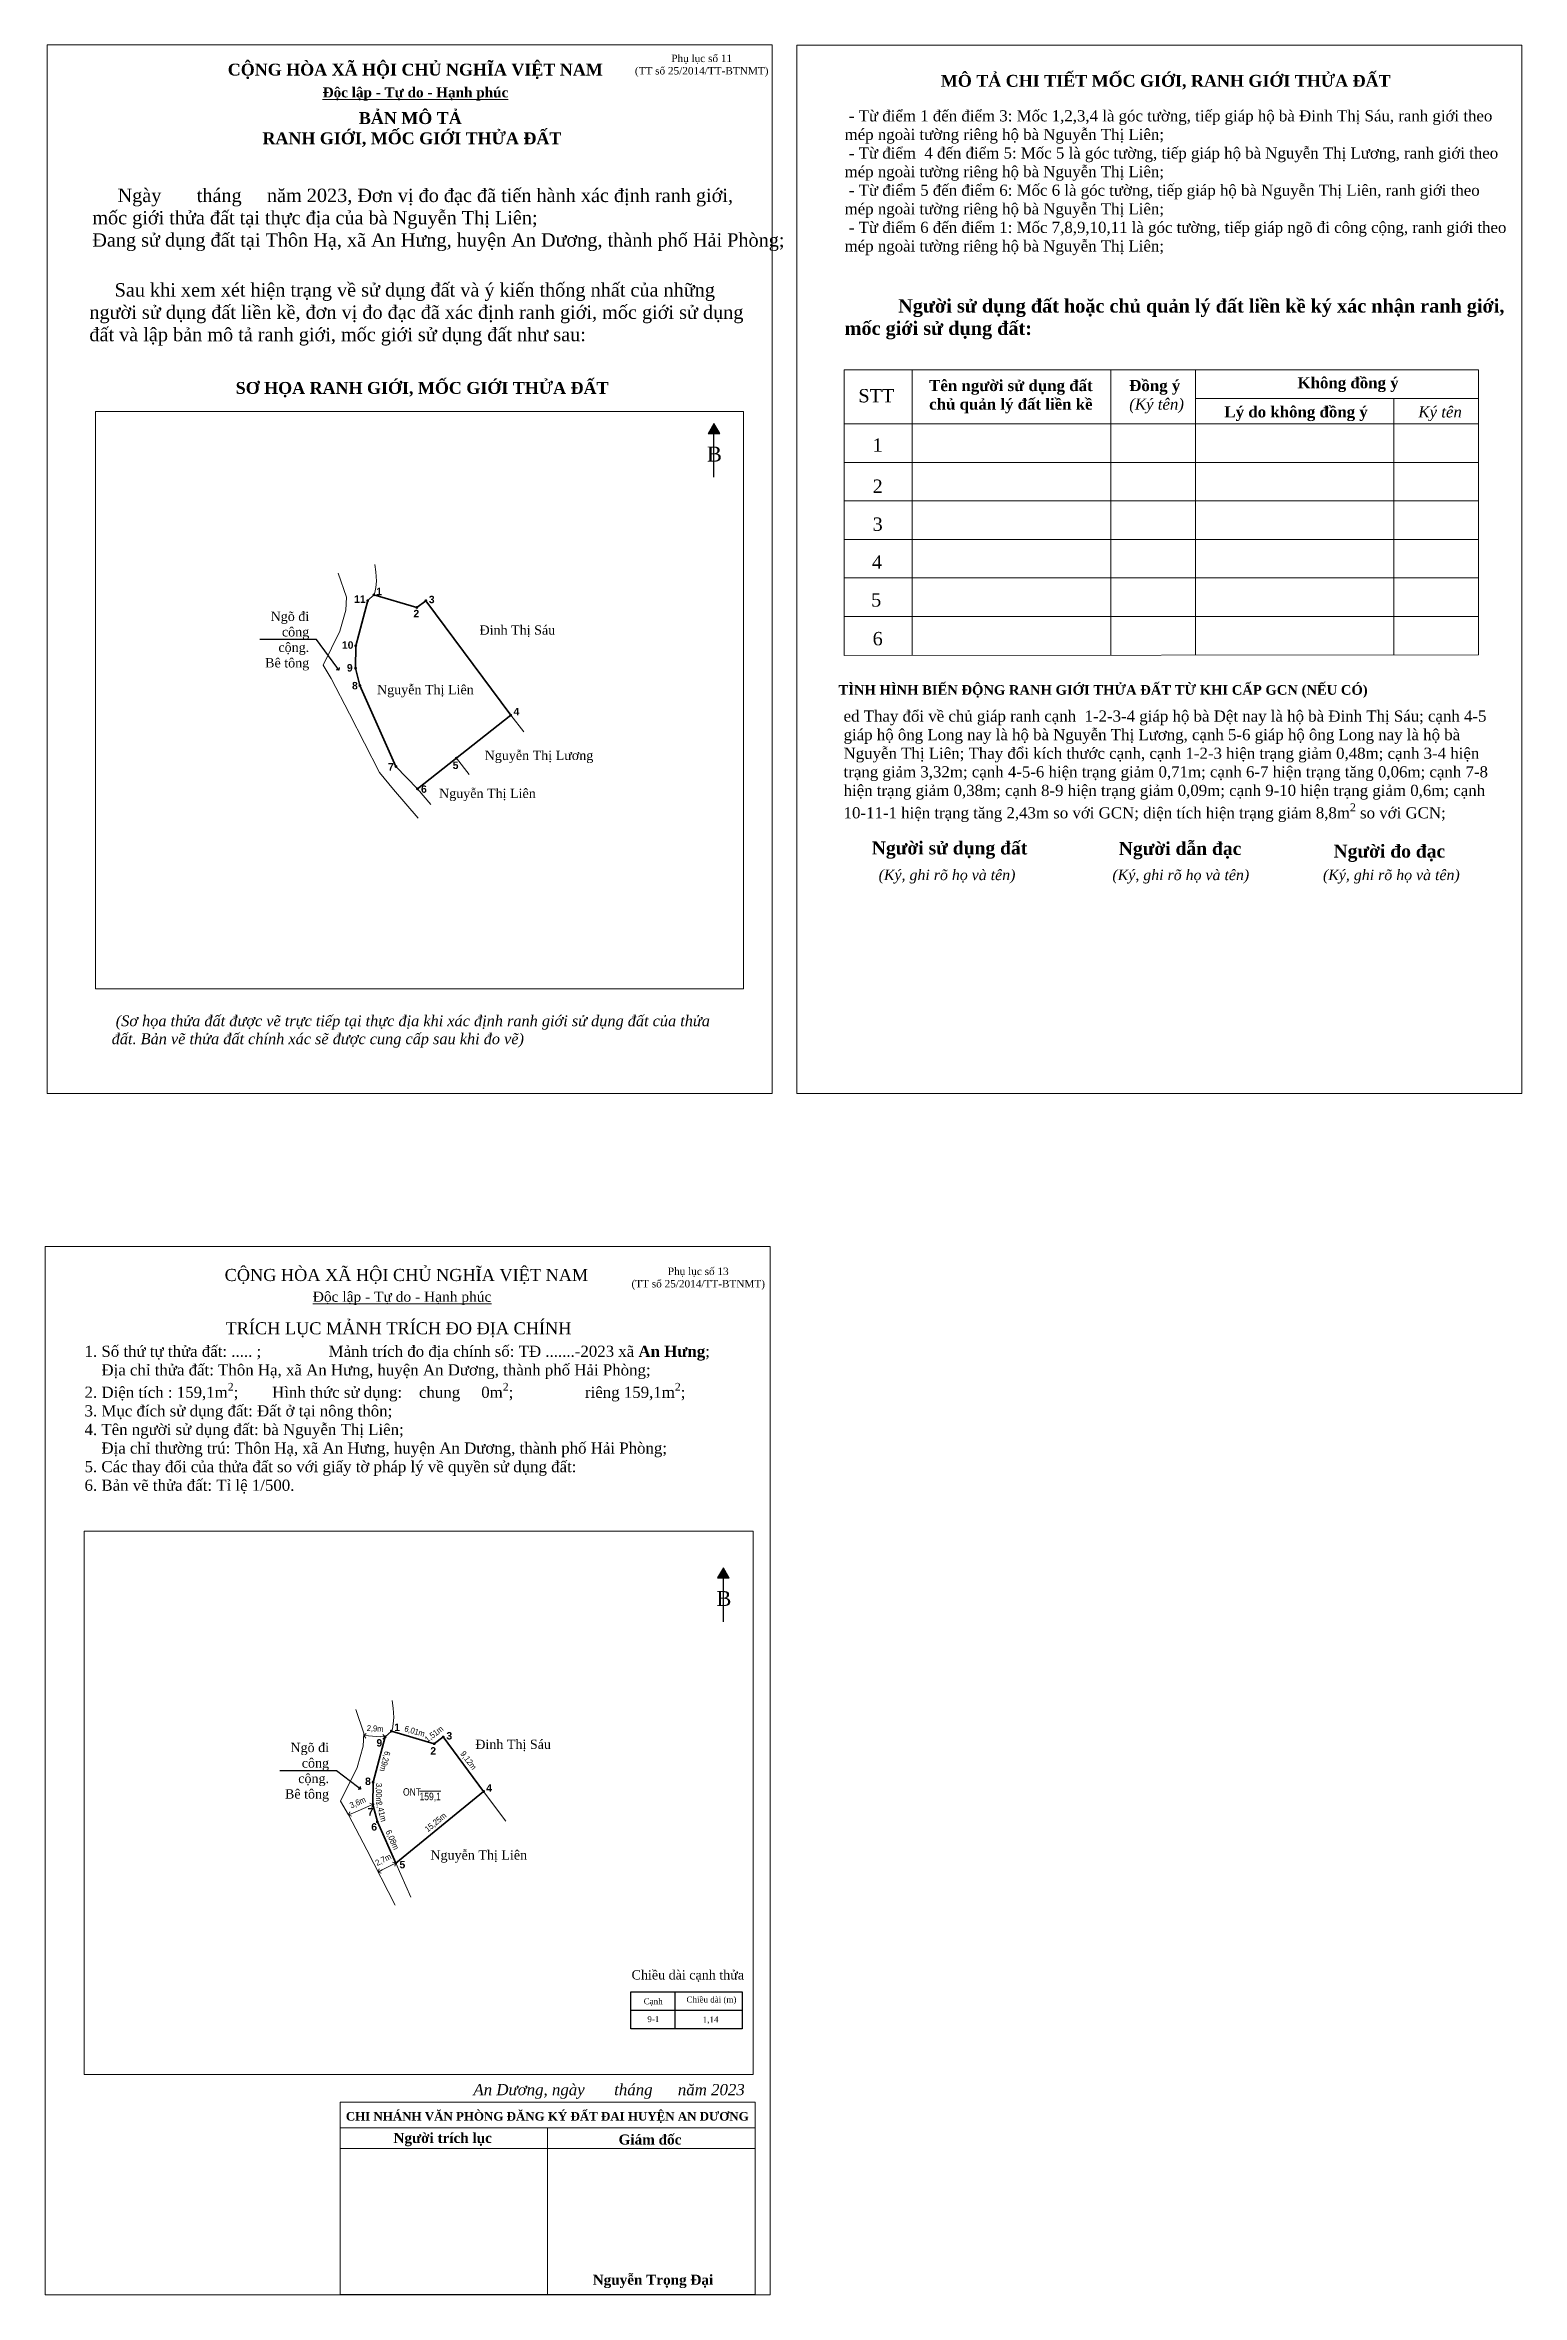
# Model space of a CAD drawing. Header units: metres. Extents: x -95 to 475, y 248 to 679.
# Drawn here: x 276.6 to 475.2, y 247.6 to 550.2 of the extents above; entities that cross this region are included whole.
import ezdxf
from ezdxf import colors
from ezdxf.entities.mleader import LeaderData, LeaderLine
from ezdxf.enums import TextEntityAlignment as Align
from ezdxf.math import Vec2, Vec3

# ---------------------------------------------------------------- set-up
doc = ezdxf.new("R2010")
doc.units = ezdxf.units.M
doc.header["$LTSCALE"] = 0.2
doc.header["$PDMODE"] = 3
doc.header["$PDSIZE"] = -3
doc.linetypes.add('HIDDEN', pattern=[9.525, 6.35, -3.175])
doc.layers.add('0 @ 0.5', color=7, linetype='Continuous')
doc.layers.add('Heaven2407', color=2, linetype='Continuous')
for name, color, linetype, lineweight in [('NOI @ 0.5', 4, 'Continuous', 5), ('Thanh', 8, 'Continuous', 9), ('Thêm và ngõ @ 0.5', 3, 'Continuous', 13), ('Đậm', 1, 'Continuous', 35), ('Đỏ', 1, 'HIDDEN', 13)]:
    doc.layers.add(name, color=color, linetype=linetype, lineweight=lineweight)
doc.styles.add('Annotative', font='times.ttf', dxfattribs={"height": 2.5})
doc.styles.add('DIM', font='ARIALN.TTF', dxfattribs={"height": 1.6})
doc.styles.add('Free', font='times.ttf')
doc.styles.add('Land House', font='ARIALN.TTF', dxfattribs={"height": 2})
doc.styles.add('Point', font='arialbd.ttf', dxfattribs={"height": 2.5})
doc.styles.get("Standard").update_dxf_attribs({"font": 'times.ttf', "height": 2.5})
doc.styles.add('style1', font='times.ttf', dxfattribs={"height": 0.8})
doc.styles.add('Vntimecc', font='times.ttf')
doc.dimstyles.new('Kích thước cạnh', dxfattribs={"dimtxt": 1.6, "dimasz": 2.5, "dimexe": 1.25, "dimexo": 0.625, "dimtad": 1, "dimzin": 4, "dimtxsty": 'DIM', "dimcen": 2.5, "dimse1": 1, "dimse2": 1, "dimsd1": 1, "dimsd2": 1, "dimadec": 0, "dimazin": 0, "dimtfac": 1, "dimtmove": 0, "dimatfit": 3, "dimfxl": 1, "dimarcsym": 0})
doc.dimstyles.new('Kích thước ngõ', dxfattribs={"dimtxt": 1.6, "dimasz": 1.25, "dimexe": 1.25, "dimexo": 1, "dimgap": 1, "dimtad": 1, "dimtoh": 1, "dimdec": 1, "dimzin": 4, "dimtxsty": 'DIM', "dimblk": 'OPEN90', "dimcen": 0, "dimse1": 1, "dimse2": 1, "dimclrd": 3, "dimclre": 3, "dimclrt": 2, "dimadec": 0, "dimazin": 0, "dimtfac": 1, "dimtdec": 1, "dimtmove": 2, "dimatfit": 3, "dimldrblk": 'OPEN90', "dimfxl": 1, "dimlwd": 13, "dimlwe": 13, "dimarcsym": 1})

msp = doc.modelspace()

# ---------------------------------------------------------------- texts
at = {"color": 7, "lineweight": 13, "style": 'Free'}
for s, height, p in [('STT', 1.7951, (385.995, 503.071)), ('1', 1.795, (387.911, 496.441)), ('2', 1.795, (387.911, 490.899)), ('3', 1.795, (387.911, 485.796)), ('4', 1.795, (387.81, 480.689)), ('5', 1.795, (387.71, 475.603)), ('6', 1.795, (387.911, 470.404))]:
    msp.add_text(s, height=height, dxfattribs=at).set_placement(p, align=Align.MIDDLE_LEFT)
at = {"color": 7, "lineweight": 13}
for s, height, style, p in [('B', 2, 'Free', (365.628, 494.219)), ('CỘNG HÒA XÃ HỘI CHỦ NGHĨA VIỆT NAM', 1.625, 'Vntimecc', (300.781, 384.009)), ('%%UĐộc lập - Tự do - Hạnh phúc', 1.375, 'Vntimecc', (312.624, 381.218)), ('TRÍCH LỤC MẢNH TRÍCH ĐO ĐỊA CHÍNH', 1.625, 'Vntimecc', (300.909, 376.84)), ('B', 2, 'Vntimecc', (366.902, 340.312))]:
    msp.add_text(s, height=height, dxfattribs=dict(at, style=style)).set_placement(p)
at = {"color": 7, "lineweight": 13, "insert": (301.202, 547.726), "char_height": 1.6, "width": 50.99842, "attachment_point": 1, "style": 'Free'}
msp.add_mtext('{\\fTimes New Roman|b1|i0|c0|p18;\\C0;CỘNG HÒA XÃ HỘI CHỦ NGHĨA VIỆT NAM}', dxfattribs=at)
at = {"color": 7, "linetype": 'Continuous', "lineweight": 13, "char_height": 1, "attachment_point": 5}
for s, insert, style in [('\\A1;Phụ lục số 11\\P(TT số 25/2014/TT-BTNMT)', (364.921, 547.445), 'Free'), ('\\A1;Phụ lục số 13\\P(TT số 25/2014/TT-BTNMT)', (364.462, 384.318), 'style1')]:
    msp.add_mtext(s, dxfattribs=dict(at, insert=insert, style=style))
at = {"color": 7, "lineweight": 13, "attachment_point": 1}
for s, insert, char_height, width in [('{\\fTimes New Roman|b1|i0|c0|p18;\\C0;MÔ TẢ CHI TIẾT MỐC GIỚI, RANH GIỚI THỬA ĐẤT}', (397.083, 546.216), 1.6, 74.37453), ('{\\fTimes New Roman|b1|i0|c0|p18;\\L\\C0;Độc lập - Tự do - Hạnh phúc}', (313.959, 544.539), 1.35, 30.20029), ('{\\fTimes New Roman|b1|i0|c0|p18;\\C0;BẢN MÔ TẢ}', (318.827, 541.208), 1.6, 74.37453), ('{\\fTimes New Roman|b1|i0|c0|p18;RANH GIỚI, MỐC GIỚI THỬA ĐẤT}', (305.864, 538.484), 1.6, 47.53923), ('{\\fTimes New Roman|b1|i0|c0|p18;SƠ HỌA RANH GIỚI, MỐC GIỚI THỬA ĐẤT}', (302.266, 504.919), 1.6, 54.95691), ('{\\fTimes New Roman|b1|i0|c0|p18;TÌNH HÌNH BIẾN ĐỘNG RANH GIỚI THỬA ĐẤT TỪ KHI CẤP GCN (NẾU CÓ)}', (383.325, 464.152), 1.3, 85.23013), ('{\\fTimes New Roman|b1|i0|c0|p18;Người sử dụng đất}', (387.799, 443.119), 1.74066, 21.23025), ('{\\fTimes New Roman|b1|i0|c0|p18;   Người dẫn đạc}', (419.038, 443.048), 1.74066, 21.23025), ('{\\fTimes New Roman|b1|i0|c0|p18;    Người đo đạc}', (447.251, 442.692), 1.74066, 21.23025), ('{\\fTimes New Roman|b0|i1|c0|p18;(Ký, ghi rõ họ và tên)}', (388.715, 439.337), 1.41429, 20.55766), ('{\\fTimes New Roman|b0|i1|c0|p18;(Ký, ghi rõ họ và tên)}', (420.148, 439.337), 1.41429, 20.55766), ('{\\fTimes New Roman|b0|i1|c0|p18;(Ký, ghi rõ họ và tên)}', (448.461, 439.337), 1.41429, 20.55766)]:
    msp.add_mtext(s, dxfattribs=dict(at, insert=insert, char_height=char_height, width=width))
at = {"color": 7, "linetype": 'Continuous', "lineweight": 13}
for s, insert, char_height, width, attachment_point, style in [('\\A1; - {\\fTimes New Roman|b0|i0|c163|p18;Từ điểm }1{\\fTimes New Roman|b0|i0|c163|p18; đến điểm }3{\\fTimes New Roman|b0|i0|c163|p18;: Mốc 1},2,3,4 là góc tường{\\fTimes New Roman|b0|i0|c163|p18;,} tiếp giáp hộ bà Đinh Thị Sáu, {\\fTimes New Roman|b0|i0|c163|p18;ranh giới theo} mép ngoài tường riêng hộ bà Nguyễn Thị Liên;\\P - Từ điểm  4 đến điểm 5: Mốc 5 là góc tường, tiếp giáp hộ bà Nguyễn Thị Lương, ranh giới theo mép ngoài tường riêng hộ bà Nguyễn Thị Liên;\\P - Từ điểm 5 đến điểm 6: Mốc 6 là góc tường, tiếp giáp hộ bà Nguyễn Thị Liên, ranh giới theo mép ngoài tường riêng hộ bà Nguyễn Thị Liên; \\P - Từ điểm 6 đến điểm 1: Mốc 7,8,9,10,11 là góc tường, tiếp giáp ngõ đi công cộng, ranh giới theo mép ngoài tường riêng hộ bà Nguyễn Thị Liên; ', (384.144, 541.461), 1.5, 88.83839, 1, 'Free'), ('\\A1;{\\fTimes New Roman|b0|i0|c163|p18;     Sau khi xem xét hiện trạng về sử dụng đất và ý kiến }thống nhất {\\fTimes New Roman|b0|i0|c163|p18;của }những người sử dụng đất liền kề, đơn vị đo đạc đã xác định ranh giới, mốc giới sử dụng đất và lập bản mô tả ranh giới, mốc giới sử dụng đất như sau:', (282.594, 514.005), 1.8, 89.62923, 4, 'Free'), ('\\A1;{\\fTimes New Roman|b1|i0|c0|p18;^INgười sử dụng đất hoặc chủ quản lý đất liền kề ký xác nhận ranh giới, mốc giới sử dụng đất:}', (384.144, 513.345), 1.8, 88.83839, 4, 'Free'), ('\\A1;{\\fTimes New Roman|b1|i0|c0|p18;Tên người sử dụng đất chủ quản lý đất liền kề}', (395.512, 502.945), 1.5, 24.54713, 4, 'Free'), ('\\A1;{\\fTimes New Roman|b1|i0|c0|p18;Đồng ý\\P\\fTimes New Roman|b0|i1|c0|p18;(Ký tên)}', (422.412, 502.945), 1.5, 24.54713, 4, 'Free'), ('\\A1;{\\fTimes New Roman|b1|i0|c0|p18;Không đồng ý}', (445.037, 504.558), 1.5, 24.54713, 4, 'Free'), ('\\A1;{\\fTimes New Roman|b1|i0|c0|p18;Lý do không đồng ý}', (435.215, 500.648), 1.5, 24.54713, 4, 'Free'), ('\\A1;{\\fTimes New Roman|b0|i1|c0|p18;Ký tên}', (461.284, 500.648), 1.5, 24.54713, 4, 'Free'), ('\\A1;ed Thay đổi về chủ giáp ranh cạnh  1-2-3-4 giáp hộ bà Dệt nay là hộ bà Đinh Thị Sáu; cạnh 4-5 giáp hộ ông Long nay là hộ bà Nguyễn Thị Lương, cạnh 5-6 giáp hộ ông Long nay là hộ bà Nguyễn Thị Liên; Thay đổi kích thước cạnh, cạnh 1-2-3 hiện trạng giảm 0,48m; cạnh 3-4 hiện trạng giảm 3,32m; cạnh 4-5-6 hiện trạng giảm 0,71m; cạnh 6-7 hiện trạng tăng 0,06m; cạnh 7-8 hiện trạng giảm 0,38m; cạnh 8-9 hiện trạng giảm 0,09m; cạnh 9-10 hiện trạng giảm 0,6m; cạnh 10-11-1 hiện trạng tăng 2,43m so với GCN; diện tích hiện trạng giảm 8,8m{\\H0.7x;\\S2^ ;} so với GCN;', (384.006, 460.738), 1.5, 88.83839, 1, 'Free'), ('\\A1;{\\fTimes New Roman|b0|i1|c0|p18; (Sơ họa thửa đất được vẽ trực tiếp tại thực địa khi xác định ranh giới sử dụng đất của thửa đất. Bản vẽ thửa đất chính xác sẽ được cung cấp sau khi đo vẽ)}', (285.59, 417.559), 1.45, 82.38797, 4, 'Free'), ('\\A1;{\\C256;1. Số thứ tự thửa đất: ..... ;                Mảnh trích đo địa chính số: TĐ .......-2023 xã \\fTimes New Roman|b1|i0|c0|p18;An Hưng\\fTimes New Roman|b0|i0|c0|p18;; \\P    Địa chỉ thửa đất: Thôn Hạ, xã An Hưng, huyện An Dương, thành phố Hải Phòng;\\P2. Diện tích : 159,1m\\H0.7x;\\S2^ ;\\H1.42857x;;        Hình thức sử dụng:    chung     0m\\H0.7x;\\S2^ ;\\H1.429x;;                 riêng \\H0.9997x;159,1\\H1.0003x;m\\H0.7x;\\S2^ ;\\H1.42814x;;\\P3. Mục đích sử dụng đất: Đất ở tại nông thôn;\\P4. Tên người sử dụng đất: bà Nguyễn Thị Liên;\\P    Địa chỉ thường trú: Thôn Hạ, xã An Hưng, huyện An Dương, thành phố Hải Phòng;\\P5. Các thay đổi của thửa đất so với giấy tờ pháp lý về quyền sử dụng đất:\\P6. Bản vẽ thửa đất: Tỉ lệ 1/500.                                                  }', (281.943, 375.311), 1.5, 90.54861, 1, 'style1')]:
    msp.add_mtext(s, dxfattribs=dict(at, insert=insert, char_height=char_height, width=width, attachment_point=attachment_point, style=style))
at = {"linetype": 'Continuous', "lineweight": 13, "insert": (282.984, 526.718), "char_height": 1.8, "width": 89.95606, "attachment_point": 4, "style": 'Free'}
msp.add_mtext('\\A1;{\\fTimes New Roman|b0|i0|c163|p18;     Ngày       tháng     năm 202}3{\\fTimes New Roman|b0|i0|c163|p18;, }Đơn vị đo đạc{\\fTimes New Roman|b0|i0|c163|p18; đã tiến hành xác định ranh giới, mốc giới thửa đất tại thực địa của} {\\C2;bà Nguyễn Thị Liên\\C7;;\\P}Đang sử dụng đất tại Thôn Hạ, xã An Hưng, huyện An Dương, thành phố Hải Phòng{\\C7;; }', dxfattribs=at)
at = {"char_height": 0.8, "attachment_point": 1, "style": 'Free'}
for s, width, heights, insert in [('Cạnh', 3.46278, [0], (357.128, 287.543)), ('Chiều dài (m)', 6.59689, [1.107], (362.883, 287.779)), ('9-1', 1.96591, [0], (357.617, 285.145)), ('1,14', 1.96591, [0], (365.062, 285.096))]:
    msp.add_mtext_dynamic_manual_height_columns(s, width=width, gutter_width=12.5, heights=heights, dxfattribs=dict(at, insert=insert))
at = {"color": 0, "linetype": 'Continuous', "lineweight": 5, "attachment_point": 5, "style": 'style1'}
for s, insert, char_height in [('\\A1;{\\fTimes New Roman|b0|i1|c0|p18;An Dương, ngày       tháng      năm 2023}', (352.471, 275.017), 1.5), ('\\A1;{\\fTimes New Roman|b1|i0|c0|p18;CHI NHÁNH VĂN PHÒNG ĐĂNG KÝ ĐẤT ĐAI HUYỆN AN DƯƠNG}', (344.162, 271.5), 1.15), ('\\A1;{\\fTimes New Roman|b1|i0|c0|p18;Người trích lục}', (330.098, 268.544), 1.35), ('\\A1;{\\fTimes New Roman|b1|i0|c0|p18;Giám đốc}', (357.972, 268.544), 1.35), ('\\A1;{\\fTimes New Roman|b1|i0|c0|p18;Nguyễn Trọng Đại}', (358.371, 249.467), 1.35)]:
    msp.add_mtext(s, dxfattribs=dict(at, insert=insert, char_height=char_height))
at = {"layer": '0 @ 0.5', "char_height": 1.25, "attachment_point": 1, "style": 'Annotative'}
for s, width, insert in [('Nguyễn Thị Liên', 15.79396, (321.267, 464.17)), ('Chiều dài cạnh thửa', 16.17609, (355.496, 291.323))]:
    msp.add_mtext_dynamic_manual_height_columns(s, width=width, gutter_width=6.25, heights=[0], dxfattribs=dict(at, insert=insert))
at = {"layer": 'Heaven2407', "style": 'Point'}
for s, p in [('11', (318.184, 475.213)), ('1', (321.155, 476.233)), ('3', (328.233, 475.164)), ('2', (326.169, 473.274)), ('10', (316.546, 469.038)), ('9', (317.22, 465.977)), ('8', (317.908, 463.578)), ('4', (339.622, 460.093)), ('7', (322.748, 452.655)), ('5', (331.448, 452.867)), ('6', (327.184, 449.666)), ('1', (323.584, 323.497)), ('9', (321.191, 321.401)), ('2', (328.436, 320.318)), ('3', (330.596, 322.351)), ('8', (319.662, 316.232)), ('4', (335.94, 315.326)), ('7', (320.011, 312.124)), ('6', (320.493, 310.1)), ('5', (324.287, 305.026))]:
    msp.add_text(s, height=1, dxfattribs=at).set_placement(p)
at = {"layer": 'NOI @ 0.5', "char_height": 1, "attachment_point": 1, "style": 'Land House'}
for s, insert in [('ONT', (324.763, 315.802)), ('{\\O159,1}', (326.983, 315.189))]:
    msp.add_mtext_dynamic_manual_height_columns(s, width=4.47053, gutter_width=5, heights=[0], dxfattribs=dict(at, insert=insert))
at = {"layer": 'Thêm và ngõ @ 0.5', "char_height": 1.25, "attachment_point": 1, "style": 'Annotative'}
for s, insert in [('Đinh Thị Sáu', (335.052, 472.185)), ('Nguyễn Thị Lương', (335.745, 455.323)), ('Nguyễn Thị Liên', (329.61, 450.213)), ('Đinh Thị Sáu', (334.482, 322.331)), ('Nguyễn Thị Liên', (328.445, 307.444))]:
    msp.add_mtext_dynamic_manual_height_columns(s, width=15.79396, gutter_width=6.25, heights=[0], dxfattribs=dict(at, insert=insert))

# ---------------------------------------------------------------- blocks, each defined once
blk = doc.blocks.new('Moc')
at = {"layer": 'Đỏ', "lineweight": 13}
h = blk.add_hatch(color=6, dxfattribs=at)
edge = h.paths.add_edge_path()
edge.add_arc((0, 0), 0.25, 0, 360)
blk = doc.blocks.new('_Open90')
at = {"color": 0, "linetype": 'ByBlock', "lineweight": -2}
for p, q in [((0, 0), (-1, 0)), ((-0.5, 0.5), (0, 0)), ((0, 0), (-0.5, -0.5))]:
    blk.add_line(p, q, dxfattribs=at)
blk = doc.blocks.new('*D159')
at = {"layer": 'Defpoints', "color": 0, "transparency": 16777216}
for p in [(320.72, 313.62), (320.72, 313.62), (321.31, 311.28)]:
    blk.add_point(p, dxfattribs=at)
at = {"color": 0, "transparency": 16777216, "insert": (321.79, 312.65), "char_height": 0.8, "attachment_point": 5, "rotation": 284.1343, "style": 'DIM'}
blk.add_mtext('2,41m', dxfattribs=at)
blk = doc.blocks.new('*D160')
at = {"layer": 'Defpoints', "color": 0, "transparency": 16777216}
for p in [(320.75, 316.62), (320.72, 313.62), (322.23, 313.61)]:
    blk.add_point(p, dxfattribs=at)
at = {"color": 0, "transparency": 16777216, "insert": (321.45, 315.11), "char_height": 0.8, "attachment_point": 5, "rotation": 269.5604, "style": 'DIM'}
blk.add_mtext('3,00m', dxfattribs=at)
blk = doc.blocks.new('*D161')
at = {"layer": 'Defpoints', "color": 0, "transparency": 16777216}
for p in [(322.36, 322.7), (320.75, 316.62), (322.25, 316.22)]:
    blk.add_point(p, dxfattribs=at)
at = {"color": 0, "transparency": 16777216, "insert": (322.28, 319.42), "char_height": 0.8, "attachment_point": 5, "rotation": 255.0983, "style": 'DIM'}
blk.add_mtext('6,29m', dxfattribs=at)
blk = doc.blocks.new('*D162')
at = {"color": 3, "linetype": 'Continuous', "lineweight": 13, "transparency": 16777216}
blk.add_line((323.23, 305.45), (321.98, 304.81), dxfattribs=at)
at = {"layer": 'Defpoints', "color": 0, "transparency": 16777216}
for p in [(323.78, 305.73), (321.42, 304.52), (321.42, 304.52)]:
    blk.add_point(p, dxfattribs=at)
at = {"color": 3, "lineweight": 13, "transparency": 16777216, "xscale": 0.625, "yscale": 0.625, "zscale": 0.625}
for p, rotation in [((323.78, 305.73), 27.15437295334304), ((321.42, 304.52), 207.1543729533431)]:
    blk.add_blockref('_Open90', p, dxfattribs=dict(at, rotation=rotation))
at = {"color": 2, "transparency": 16777216, "insert": (322.14, 306.13), "char_height": 0.8, "attachment_point": 5, "rotation": 27.1544, "style": 'DIM'}
blk.add_mtext('2,7m', dxfattribs=at)
blk = doc.blocks.new('*D163')
at = {"color": 3, "linetype": 'Continuous', "lineweight": 13, "transparency": 16777216}
blk.add_line((320.15, 313.37), (318.02, 312.46), dxfattribs=at)
at = {"layer": 'Defpoints', "color": 0, "transparency": 16777216}
for p in [(317.44, 312.21), (317.44, 312.21), (320.72, 313.62)]:
    blk.add_point(p, dxfattribs=at)
at = {"color": 3, "lineweight": 13, "transparency": 16777216, "xscale": 0.625, "yscale": 0.625, "zscale": 0.625}
for p, rotation in [((317.44, 312.21), 203.2911229895901), ((320.72, 313.62), 23.2911229895901)]:
    blk.add_blockref('_Open90', p, dxfattribs=dict(at, rotation=rotation))
at = {"color": 2, "transparency": 16777216, "insert": (318.7, 313.82), "char_height": 0.8, "attachment_point": 5, "rotation": 23.2911, "style": 'DIM'}
blk.add_mtext('3,6m', dxfattribs=at)
blk = doc.blocks.new('*D164')
at = {"color": 3, "linetype": 'Continuous', "lineweight": 13, "transparency": 16777216}
blk.add_line((321.74, 322.73), (320.11, 322.83), dxfattribs=at)
at = {"layer": 'Defpoints', "color": 0, "transparency": 16777216}
for p in [(319.48, 322.87), (319.48, 322.87), (322.36, 322.7)]:
    blk.add_point(p, dxfattribs=at)
at = {"color": 3, "lineweight": 13, "transparency": 16777216, "xscale": 0.625, "yscale": 0.625, "zscale": 0.625}
for p, rotation in [((319.48, 322.87), 176.6852116838319), ((322.36, 322.7), 356.6852116838318)]:
    blk.add_blockref('_Open90', p, dxfattribs=dict(at, rotation=rotation))
at = {"color": 2, "transparency": 16777216, "insert": (321.01, 323.76), "char_height": 0.8, "attachment_point": 5, "rotation": 356.6852, "style": 'DIM'}
blk.add_mtext('2,9m', dxfattribs=at)
blk = doc.blocks.new('*D165')
at = {"layer": 'Defpoints', "color": 0, "transparency": 16777216}
for p in [(321.31, 311.28), (323.78, 305.73), (323.78, 305.73)]:
    blk.add_point(p, dxfattribs=at)
at = {"color": 0, "transparency": 16777216, "insert": (323.27, 308.83), "char_height": 0.8, "attachment_point": 5, "rotation": 294.0141, "style": 'DIM'}
blk.add_mtext('6,08m', dxfattribs=at)
blk = doc.blocks.new('*D166')
at = {"layer": 'Defpoints', "color": 0, "transparency": 16777216}
for p in [(335.61, 315.37), (335.61, 315.37), (323.78, 305.73)]:
    blk.add_point(p, dxfattribs=at)
at = {"color": 0, "transparency": 16777216, "insert": (329.19, 311.17), "char_height": 0.8, "attachment_point": 5, "rotation": 39.1831, "style": 'DIM'}
blk.add_mtext('15,25m', dxfattribs=at)
blk = doc.blocks.new('*D167')
at = {"layer": 'Defpoints', "color": 0, "transparency": 16777216}
for p in [(330.15, 322.67), (335.61, 315.37), (335.61, 315.37)]:
    blk.add_point(p, dxfattribs=at)
at = {"color": 0, "transparency": 16777216, "insert": (333.52, 319.5), "char_height": 0.8, "attachment_point": 5, "rotation": 306.7451, "style": 'DIM'}
blk.add_mtext('9,12m', dxfattribs=at)
blk = doc.blocks.new('*D168')
at = {"layer": 'Defpoints', "color": 0, "transparency": 16777216}
for p in [(328.84, 321.96), (328.97, 321.79), (330.18, 322.69)]:
    blk.add_point(p, dxfattribs=at)
at = {"color": 0, "transparency": 16777216, "insert": (328.97, 323.04), "char_height": 0.8, "attachment_point": 5, "rotation": 36.7451, "style": 'DIM'}
blk.add_mtext('1,51m', dxfattribs=at)
blk = doc.blocks.new('*D169')
at = {"layer": 'Defpoints', "color": 0, "transparency": 16777216}
for p in [(323.2, 323.48), (323.2, 323.48), (328.97, 321.79)]:
    blk.add_point(p, dxfattribs=at)
at = {"color": 0, "transparency": 16777216, "insert": (326.31, 323.4), "char_height": 0.8, "attachment_point": 5, "rotation": 343.6313, "style": 'DIM'}
blk.add_mtext('6,01m', dxfattribs=at)

# ---------------------------------------------------------------- dimensions: what is measured, and where the dimension line sits
at = {"layer": '0 @ 0.5'}
for base, p1, p2, angle, dimstyle, override, picture, middle in [((319.481, 322.866), (322.365, 322.699), (319.481, 322.866), 176.68521, 'Kích thước ngõ', {"dimscale": 0.5, "dimpost": 'm', "dimtix": 0, "dimtofl": 1, "dimtmove": 2, "dimatfit": 3}, '*D164', (321.005, 323.756)), ((328.842, 321.956), (330.178, 322.692), (328.968, 321.788), 216.74512, 'Kích thước cạnh', {"dimscale": 0.5, "dimpost": 'm', "dimtix": 0, "dimtofl": 1, "dimtmove": 0, "dimatfit": 3}, '*D168', (329.447, 322.408)), ((322.248, 316.218), (322.365, 322.699), (320.746, 316.618), 255.09826, 'Kích thước cạnh', {"dimscale": 0.5, "dimpost": 'm', "dimtix": 0, "dimtofl": 1, "dimtmove": 0, "dimatfit": 3}, '*D161', (323.046, 319.217)), ((322.229, 313.609), (320.746, 316.618), (320.723, 313.62), 269.56042, 'Kích thước cạnh', {"dimscale": 0.5, "dimpost": 'm', "dimtix": 0, "dimtofl": 1, "dimtmove": 0, "dimatfit": 3}, '*D160', (322.24, 315.107)), ((320.723, 313.62), (321.312, 311.284), (320.723, 313.62), 104.1343, 'Kích thước cạnh', {"dimscale": 0.5, "dimpost": 'm', "dimtix": 0, "dimtofl": 1, "dimtmove": 0, "dimatfit": 3}, '*D159', (321.018, 312.452)), ((321.42, 304.52), (323.785, 305.733), (321.42, 304.52), 207.15437, 'Kích thước ngõ', {"dimscale": 0.5, "dimpost": 'm', "dimtix": 0, "dimtofl": 1, "dimtmove": 2, "dimatfit": 3}, '*D162', (322.14, 306.129))]:
    dim = msp.add_linear_dim(base=base, p1=p1, p2=p2, angle=angle, dimstyle=dimstyle, override=override, dxfattribs=at)
    dim.commit()
    dim.dimension.update_dxf_attribs({"geometry": picture, "text_midpoint": middle, "dimtype": 129})
for p1, p2, dimstyle, override, picture, middle in [((328.968, 321.788), (323.198, 323.483), 'Kích thước cạnh', {"dimscale": 0.5, "dimpost": 'm', "dimtix": 0, "dimtofl": 1, "dimtmove": 0, "dimatfit": 3}, '*D169', (326.306, 323.396)), ((330.153, 322.673), (335.606, 315.368), 'Kích thước cạnh', {"dimscale": 0.5, "dimpost": 'm', "dimtix": 0, "dimtofl": 1, "dimtmove": 0, "dimatfit": 3}, '*D167', (333.515, 319.495)), ((320.723, 313.62), (317.445, 312.209), 'Kích thước ngõ', {"dimscale": 0.5, "dimpost": 'm', "dimtix": 0, "dimtofl": 1, "dimtmove": 2, "dimatfit": 3}, '*D163', (318.696, 313.815)), ((323.785, 305.733), (335.606, 315.368), 'Kích thước cạnh', {"dimscale": 0.5, "dimpost": 'm', "dimtix": 0, "dimtofl": 1, "dimtmove": 0, "dimatfit": 3}, '*D166', (329.194, 311.165)), ((321.312, 311.284), (323.785, 305.733), 'Kích thước cạnh', {"dimscale": 0.5, "dimpost": 'm', "dimtix": 0, "dimtofl": 1, "dimtmove": 0, "dimatfit": 3}, '*D165', (323.273, 308.831))]:
    dim = msp.add_aligned_dim(p1=p1, p2=p2, distance=0, dimstyle=dimstyle, override=override, dxfattribs=at)
    dim.commit()
    dim.dimension.update_dxf_attribs({"geometry": picture, "text_midpoint": middle})

# ---------------------------------------------------------------- hatches: boundary and pattern name
at = {"linetype": 'Continuous'}
h = msp.add_hatch(color=256, dxfattribs=at)
h.paths.add_polyline_path([(366.563, 499.348), (365.777, 497.993), (366.563, 497.993)])
h.paths.add_polyline_path([(366.563, 497.993), (367.349, 497.993), (366.563, 499.348)])
h = msp.add_hatch(color=256, dxfattribs=at)
h.paths.add_polyline_path([(367.837, 345.441), (367.051, 344.086), (367.837, 344.086)])
h.paths.add_polyline_path([(367.837, 344.086), (368.623, 344.086), (367.837, 345.441)])

# ---------------------------------------------------------------- linework, layer by layer
at = {"color": 7, "linetype": 'Continuous', "lineweight": 13}
for p, q in [((393.246, 506.541), (393.246, 468.212)), ((419.929, 506.541), (419.929, 468.212)), ((431.321, 506.541), (431.321, 468.212)), ((469.395, 506.541), (469.395, 468.212)), ((431.321, 502.708), (469.395, 502.708)), ((458.003, 502.708), (458.003, 468.212)), ((384.13, 499.29), (469.395, 499.29)), ((384.13, 494.11), (469.395, 494.11)), ((384.13, 488.93), (469.395, 488.93)), ((384.13, 483.751), (469.395, 483.751)), ((384.13, 478.571), (469.395, 478.571)), ((384.13, 473.391), (469.395, 473.391))]:
    msp.add_line(p, q, dxfattribs=at)
at = {"color": 7, "linetype": 'ByBlock', "lineweight": 13}
for p, q in [((366.563, 499.348), (365.777, 497.993)), ((366.563, 499.348), (367.349, 497.993)), ((367.837, 345.441), (367.051, 344.086)), ((367.837, 345.441), (368.623, 344.086))]:
    msp.add_line(p, q, dxfattribs=at)
at = {"color": 7, "linetype": 'ByBlock', "lineweight": 30}
for p, q in [((366.563, 492.102), (366.563, 499.348)), ((367.837, 338.195), (367.837, 345.441))]:
    msp.add_line(p, q, dxfattribs=at)
at = {"linetype": 'Continuous'}
for p, q in [((365.777, 497.993), (367.349, 497.993)), ((339.253, 460.095), (339.253, 460.095)), ((326.691, 450.199), (326.691, 450.199)), ((367.051, 344.086), (368.623, 344.086))]:
    msp.add_line(p, q, dxfattribs=at)
for p, q in [((355.376, 288.423), (370.376, 288.423)), ((355.376, 285.923), (355.376, 288.423)), ((361.376, 285.923), (361.376, 288.423)), ((370.376, 288.423), (370.376, 285.923)), ((370.376, 285.923), (355.376, 285.923)), ((370.376, 285.923), (355.376, 285.923)), ((355.376, 283.423), (355.376, 285.923)), ((361.376, 283.423), (361.376, 285.923)), ((370.376, 285.923), (370.376, 283.423)), ((370.376, 283.423), (355.376, 283.423)), ((372.126, 247.644), (316.294, 247.644))]:
    msp.add_line(p, q)
at = {"color": 0, "linetype": 'Continuous', "lineweight": 5}
for p, q in [((316.294, 273.579), (372.126, 273.579)), ((316.294, 273.579), (316.294, 247.644)), ((372.126, 273.579), (372.126, 247.644)), ((316.294, 270.14), (372.126, 270.14)), ((344.21, 270.14), (344.21, 247.644)), ((316.294, 267.345), (372.126, 267.345))]:
    msp.add_line(p, q, dxfattribs=at)
at = {"color": 7, "lineweight": 13}
for points in [[(384.078, 506.541), (469.395, 506.541), (469.395, 468.212), (384.078, 468.153)], [(283.401, 500.943), (370.557, 500.943), (370.557, 423.292), (283.401, 423.292)], [(281.884, 350.372), (371.831, 350.372), (371.831, 277.291), (281.884, 277.291)]]:
    msp.add_lwpolyline(points, close=True, dxfattribs=at)
at = {"layer": 'Defpoints', "linetype": 'Continuous', "lineweight": 13}
for points in [[(276.906, 409.236), (374.406, 409.236), (374.406, 550.236), (276.906, 550.236)], [(377.723, 409.224), (475.223, 409.224), (475.223, 550.224), (377.723, 550.224)], [(276.626, 247.644), (374.126, 247.644), (374.126, 388.644), (276.626, 388.644)]]:
    msp.add_lwpolyline(points, close=True, dxfattribs=at)
at = {"layer": 'Thanh'}
for p, q in [((339.253, 460.095), (340.993, 457.886)), ((331.938, 454.333), (333.659, 452.138)), ((335.606, 315.368), (338.584, 311.352)), ((323.785, 305.733), (325.82, 301.166))]:
    msp.add_line(p, q, dxfattribs=at)
at = {"layer": 'Thanh', "linetype": 'Continuous'}
msp.add_line((326.691, 450.199), (328.52, 448.11), dxfattribs=at)
for points in [[(326.789, 446.271), (323.463, 450.106), (321.597, 452.415), (317.552, 460.3), (315.101, 465.018), (314.03, 466.845), (316.271, 471.402), (317.054, 474.249), (317.155, 475.991), (316.063, 479.207)], [(320.854, 476.292), (320.989, 476.603), (321.117, 477.258), (321.201, 478.125), (321.102, 479.379), (320.963, 480.386)], [(323.198, 323.483), (323.333, 323.794), (323.461, 324.45), (323.545, 325.317), (323.446, 326.57), (323.308, 327.577)], [(323.699, 300.078), (319.897, 307.491), (317.445, 312.209), (316.374, 314.036), (318.615, 318.593), (319.399, 321.44), (319.5, 323.182), (318.408, 326.398)]]:
    msp.add_lwpolyline(points, dxfattribs=at)
at = {"layer": 'Đậm', "linetype": 'Continuous'}
for points in [[(320.02, 475.508), (320.02, 475.508), (320.02, 475.508), (318.402, 469.427), (318.379, 466.429), (318.967, 464.093), (323.817, 453.207), (326.691, 450.199), (339.253, 460.095), (339.253, 460.095), (339.253, 460.095), (327.834, 475.501), (327.834, 475.501), (327.834, 475.501), (327.834, 475.501), (327.834, 475.501), (327.834, 475.501), (326.623, 474.597), (320.854, 476.292), (320.021, 475.508)], [(322.365, 322.699), (320.746, 316.618), (320.723, 313.62), (321.312, 311.284), (323.785, 305.733), (335.606, 315.368), (330.178, 322.692), (328.968, 321.788), (323.198, 323.483), (322.365, 322.699)]]:
    msp.add_lwpolyline(points, dxfattribs=at)

# ---------------------------------------------------------------- block references
at = {"color": 7, "linetype": 'Continuous', "lineweight": 0, "xscale": 0.8000000000000114, "yscale": 0.8000000000000114, "zscale": 0.8000000000000114}
for p in [(320.021, 475.508), (320.854, 476.292), (327.834, 475.501), (326.623, 474.597), (318.404, 469.435), (318.379, 466.429), (318.967, 464.093), (339.253, 460.095), (331.938, 454.333), (323.817, 453.207), (326.708, 450.198), (322.365, 322.699), (323.198, 323.483), (328.968, 321.788), (330.178, 322.692), (320.746, 316.618), (335.606, 315.368), (320.723, 313.62), (321.312, 311.284), (323.785, 305.733)]:
    msp.add_blockref('Moc', p, dxfattribs=at)

msp.set_redraw_order([(e.dxf.handle, doc.entitydb.next_handle()) for e in msp.query("TEXT MTEXT ATTDEF DIMENSION ARC_DIMENSION")])  # texts and dimensions are drawn at this point

# ---------------------------------------------------------------- leaders
at = {"layer": 'Thêm và ngõ @ 0.5', "lineweight": 13}
ml = msp.add_multileader_mtext('Standard', dxfattribs=at)
ml.set_content(' Ngõ đi công cộng. Bê tông', color=256, style='Annotative')
ml.set_leader_properties()
ml.set_arrow_properties(name='OPEN90')
ml.build(insert=Vec2(0, 0))
ml.multileader.update_dxf_attribs({"text_left_attachment_type": 5, "text_right_attachment_type": 5, "dogleg_length": 0, "arrow_head_size": 0.5, "scale": 0.5})
ctx = ml.context
ctx.base_point, ctx.scale, ctx.char_height, ctx.arrow_head_size, ctx.landing_gap_size, ctx.plane_origin = Vec3(300.945, 470.264), 0.5, 1.25, 0.5, 1, Vec3(291.871, 436.793)
ctx.left_attachment, ctx.right_attachment, ctx.text_align_type = 5, 5, 2
notes = []
notes.append((ctx, [(1, (1, 1, 0), (313.152, 470.264), (-1, 0), 0, [(0, [(316.142, 466.165)], 0, [])])]))
ctx.mtext.insert, ctx.mtext.width, ctx.mtext.alignment, ctx.mtext.flow_direction = Vec3(312.152, 474.027), 13.12154, 3, 5
ml = msp.add_multileader_mtext('Standard', dxfattribs=at)
ml.set_content(' Ngõ đi công cộng. Bê tông', color=256, style='Annotative')
ml.set_leader_properties()
ml.set_arrow_properties(name='OPEN90')
ml.build(insert=Vec2(0, 0))
ml.multileader.update_dxf_attribs({"text_left_attachment_type": 5, "text_right_attachment_type": 5, "dogleg_length": 0, "arrow_head_size": 0.5, "scale": 0.5})
ctx = ml.context
ctx.base_point, ctx.scale, ctx.char_height, ctx.arrow_head_size, ctx.landing_gap_size, ctx.plane_origin = Vec3(303.613, 318.141), 0.5, 1.25, 0.5, 1, Vec3(294.538, 284.67)
ctx.left_attachment, ctx.right_attachment, ctx.text_align_type = 5, 5, 2
notes.append((ctx, [(1, (1, 1, 0), (315.82, 318.141), (-1, 0), 0, [(0, [(319.064, 315.692)], 0, [])])]))
ctx.mtext.insert, ctx.mtext.width, ctx.mtext.alignment, ctx.mtext.flow_direction = Vec3(314.82, 321.905), 13.12154, 3, 5
for ctx, leaders in notes:
    for number, flags, end, landing, length, lines in leaders:
        leader = LeaderData()
        leader.index, (leader.has_last_leader_line, leader.has_dogleg_vector, leader.attachment_direction) = number, flags
        leader.last_leader_point, leader.dogleg_vector, leader.dogleg_length = Vec3(end), Vec3(landing), length
        for number, points, colour, breaks in lines:
            line = LeaderLine()
            line.index, line.vertices, line.color, line.breaks = number, Vec3.list(points), colors.encode_raw_color(colour), breaks
            leader.lines.append(line)
        ctx.leaders.append(leader)

doc.saveas('drawing.dxf')
